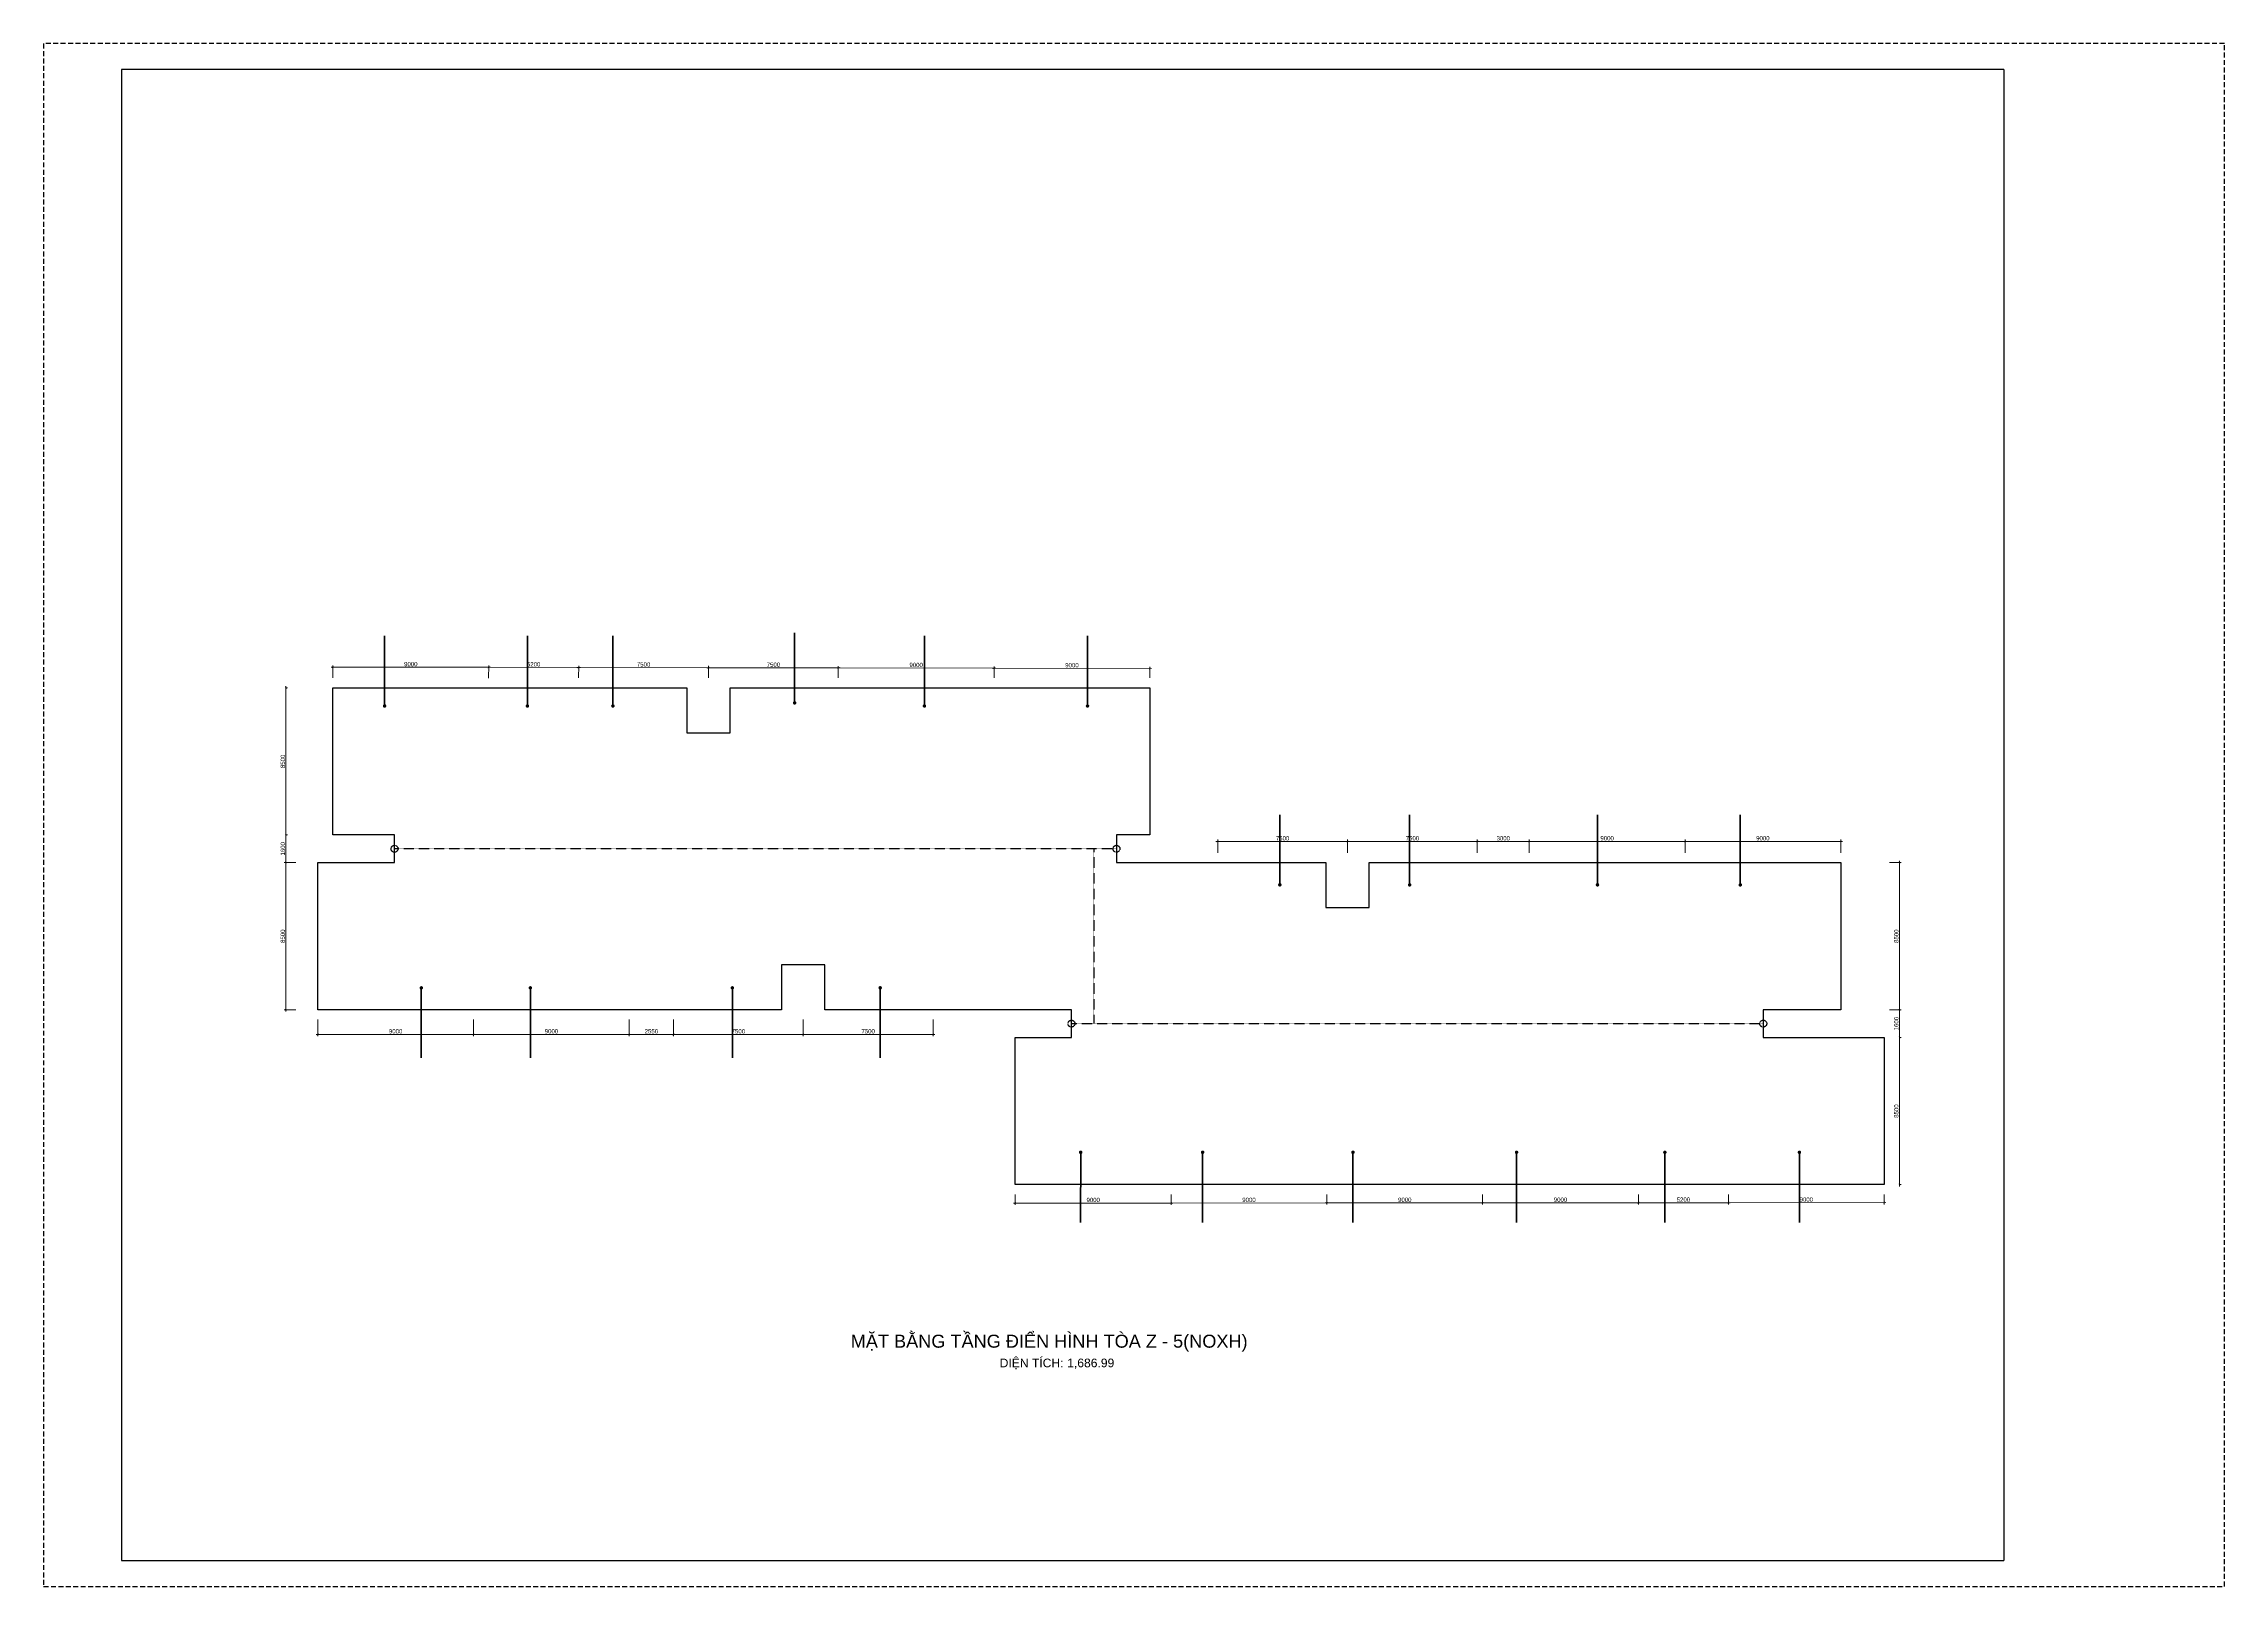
# Model space of a CAD drawing. Header units: millimetres. Extents: x 43 to 126043, y -89269 to -169.
import ezdxf
from ezdxf.enums import TextEntityAlignment as Align

# ---------------------------------------------------------------- set-up
doc = ezdxf.new("R2010")
doc.units = ezdxf.units.MM
doc.linetypes.add('HIDDEN', pattern=[9.525, 6.35, -3.175])
doc.layers.get('0').update_dxf_attribs({"color": 231})
doc.layers.get('DefPoints').update_dxf_attribs({"color": 191})
for name, color, linetype, lineweight in [('A-SHBD', 7, 'Continuous', 35), ('A-TEXT', 255, 'Continuous', 25), ('A-WALL-INT', 31, 'Continuous', 20)]:
    doc.layers.add(name, color=color, linetype=linetype, lineweight=lineweight)
doc.layers.add('MDI-BAO', color=1, linetype='Continuous')
doc.layers.add('MDI-HANHLANG', color=5, linetype='HIDDEN', plot=False)
doc.styles.add('250602-MB CO CAU CĂN HO X1-3A-1$0$style1', font='arial.ttf')
doc.styles.add('VTK_Arial', font='arial.ttf', dxfattribs={"width": 0.8})
doc.dimstyles.new('250602-MB CO CAU CĂN HO X1-3A-1$0$Dim_50', dxfattribs={"dimscale": 50, "dimtxt": 2, "dimasz": 1.5, "dimexe": 1, "dimexo": 0, "dimgap": 1, "dimtad": 1, "dimdec": 0, "dimlfac": -1, "dimzin": 12, "dimdsep": 46, "dimtxsty": '250602-MB CO CAU CĂN HO X1-3A-1$0$style1', "dimblk1": '250602-MB CO CAU CĂN HO X1-3A-1$0$_ARCHTICK', "dimblk2": '250602-MB CO CAU CĂN HO X1-3A-1$0$_ARCHTICK', "dimsah": 1, "dimcen": 1.5, "dimdle": 1.5, "dimclrd": 256, "dimclre": 256, "dimclrt": 2, "dimadec": 1, "dimazin": 3, "dimtm": 1e-09, "dimtfac": 0.416667, "dimtdec": 0, "dimtix": 1, "dimtmove": 2, "dimatfit": 3, "dimfxl": 7, "dimfxlon": 1, "dimtolj": 1, "dimtzin": 0, "dimlwd": -1, "dimlwe": -1, "dimarcsym": 1})
doc.dimstyles.new('A-2.5-DIM100', dxfattribs={"dimscale": 100, "dimtxt": 2.5, "dimasz": 1, "dimexe": 1, "dimexo": 0, "dimgap": 0.5, "dimtad": 1, "dimdec": 0, "dimzin": 12, "dimdsep": 46, "dimtxsty": 'VTK_Arial', "dimblk": 'ARCHTICK', "dimcen": 0, "dimdle": 1, "dimclrd": 256, "dimclre": 256, "dimclrt": 7, "dimadec": 1, "dimazin": 3, "dimtfac": 1, "dimtdec": 0, "dimtmove": 0, "dimatfit": 2, "dimfxl": 20, "dimtolj": 1, "dimtzin": 0, "dimlwd": -1, "dimlwe": -1, "dimarcsym": 0})

# ---------------------------------------------------------------- blocks, each defined once
blk = doc.blocks.new('VTK-A1_BoKhungTen')
at = {"layer": 'DefPoints', "linetype": 'HIDDEN', "ltscale": 0.3}
blk.add_lwpolyline([(0, -594), (840, -594), (840, 0), (0, 0)], close=True, dxfattribs=at)
at = {"layer": 'DefPoints'}
for points in [[(755, -10), (30, -10), (30, -584), (755, -584)], [(755, -10), (755, -584)]]:
    blk.add_lwpolyline(points, dxfattribs=at)
blk = doc.blocks.new('250602-MB CO CAU CĂN HO X1-3A-1$0$_ARCHTICK')
at = {"color": 0, "linetype": 'ByBlock', "const_width": 0.15}
blk.add_lwpolyline([(-0.5, -0.5), (0.5, 0.5)], dxfattribs=at)
blk = doc.blocks.new('_ArchTick')
at = {"color": 0, "linetype": 'ByBlock', "const_width": 0.15}
blk.add_lwpolyline([(-0.5, -0.5), (0.5, 0.5)], dxfattribs=at)
blk = doc.blocks.new('*D240')
at = {"layer": 'A-WALL-INT', "transparency": 16777216}
for p, q in [((16658, -36175), (25858, -36190)), ((16757, -36802), (16758, -36075)), ((25757, -36817), (25758, -36090))]:
    blk.add_line(p, q, dxfattribs=at)
at = {"layer": 'DefPoints', "color": 0, "transparency": 16777216}
for p in [(25758, -36190), (16757, -36802, 0), (25757, -36817, 0)]:
    blk.add_point(p, dxfattribs=at)
at = {"layer": 'A-WALL-INT', "transparency": 16777216, "xscale": 100, "yscale": 100, "zscale": 100}
for p, rotation in [((16758, -36175), 179.904507122564), ((25758, -36190), 359.904507122564)]:
    blk.add_blockref('_ArchTick', p, dxfattribs=dict(at, rotation=rotation))
at = {"layer": 'A-WALL-INT', "color": 7, "transparency": 16777216, "insert": (21258, -36005), "char_height": 250, "attachment_point": 5, "rotation": 359.90451, "style": 'VTK_Arial'}
blk.add_mtext('\\A1;9000', dxfattribs=at)
blk = doc.blocks.new('*D241')
at = {"layer": 'A-WALL-INT', "transparency": 16777216}
for p, q in [((25658, -36190), (31058, -36199)), ((25757, -36817), (25758, -36090)), ((30957, -36802), (30958, -36099))]:
    blk.add_line(p, q, dxfattribs=at)
at = {"layer": 'DefPoints', "color": 0, "transparency": 16777216}
for p in [(30958, -36199), (25757, -36817, 0), (30957, -36802, 0)]:
    blk.add_point(p, dxfattribs=at)
at = {"layer": 'A-WALL-INT', "transparency": 16777216, "xscale": 100, "yscale": 100, "zscale": 100}
for p, rotation in [((25758, -36190), 179.904507122564), ((30958, -36199), 359.904507122564)]:
    blk.add_blockref('_ArchTick', p, dxfattribs=dict(at, rotation=rotation))
at = {"layer": 'A-WALL-INT', "color": 7, "transparency": 16777216, "insert": (28358, -36017), "char_height": 250, "attachment_point": 5, "rotation": 359.90451, "style": 'VTK_Arial'}
blk.add_mtext('\\A1;5200', dxfattribs=at)
blk = doc.blocks.new('*D242')
at = {"layer": 'A-WALL-INT', "transparency": 16777216}
for p, q in [((30858, -36199), (38558, -36212)), ((30957, -36802), (30958, -36099)), ((38457, -36802), (38458, -36111))]:
    blk.add_line(p, q, dxfattribs=at)
at = {"layer": 'DefPoints', "color": 0, "transparency": 16777216}
for p in [(38458, -36211), (30957, -36802, 0), (38457, -36802, 0)]:
    blk.add_point(p, dxfattribs=at)
at = {"layer": 'A-WALL-INT', "transparency": 16777216, "xscale": 100, "yscale": 100, "zscale": 100}
for p, rotation in [((30958, -36199), 179.904507122564), ((38458, -36211), 359.904507122564)]:
    blk.add_blockref('_ArchTick', p, dxfattribs=dict(at, rotation=rotation))
at = {"layer": 'A-WALL-INT', "color": 7, "transparency": 16777216, "insert": (34708, -36027), "char_height": 250, "attachment_point": 5, "rotation": 359.90451, "style": 'VTK_Arial'}
blk.add_mtext('\\A1;7500', dxfattribs=at)
blk = doc.blocks.new('*D243')
at = {"layer": 'A-WALL-INT', "transparency": 16777216}
for p, q in [((38358, -36211), (46058, -36224)), ((38457, -36802), (38458, -36111)), ((45957, -36802), (45958, -36124))]:
    blk.add_line(p, q, dxfattribs=at)
at = {"layer": 'DefPoints', "color": 0, "transparency": 16777216}
for p in [(45958, -36224), (38457, -36802, 0), (45957, -36802, 0)]:
    blk.add_point(p, dxfattribs=at)
at = {"layer": 'A-WALL-INT', "transparency": 16777216, "xscale": 100, "yscale": 100, "zscale": 100}
for p, rotation in [((38458, -36211), 179.904507122564), ((45958, -36224), 359.904507122564)]:
    blk.add_blockref('_ArchTick', p, dxfattribs=dict(at, rotation=rotation))
at = {"layer": 'A-WALL-INT', "color": 7, "transparency": 16777216, "insert": (42208, -36040), "char_height": 250, "attachment_point": 5, "rotation": 359.90451, "style": 'VTK_Arial'}
blk.add_mtext('\\A1;7500', dxfattribs=at)
blk = doc.blocks.new('*D244')
at = {"layer": 'A-WALL-INT', "transparency": 16777216}
for p, q in [((45858, -36224), (55058, -36239)), ((45957, -36802), (45958, -36124)), ((54957, -36802), (54958, -36139))]:
    blk.add_line(p, q, dxfattribs=at)
at = {"layer": 'DefPoints', "color": 0, "transparency": 16777216}
for p in [(54958, -36239), (45957, -36802, 0), (54957, -36802, 0)]:
    blk.add_point(p, dxfattribs=at)
at = {"layer": 'A-WALL-INT', "transparency": 16777216, "xscale": 100, "yscale": 100, "zscale": 100}
for p, rotation in [((45958, -36224), 179.904507122564), ((54958, -36239), 359.904507122564)]:
    blk.add_blockref('_ArchTick', p, dxfattribs=dict(at, rotation=rotation))
at = {"layer": 'A-WALL-INT', "color": 7, "transparency": 16777216, "insert": (50458, -36054), "char_height": 250, "attachment_point": 5, "rotation": 359.90451, "style": 'VTK_Arial'}
blk.add_mtext('\\A1;9000', dxfattribs=at)
blk = doc.blocks.new('*D245')
at = {"layer": 'A-WALL-INT', "transparency": 16777216}
for p, q in [((54858, -36239), (64058, -36254)), ((54957, -36802), (54958, -36139)), ((63957, -36802), (63958, -36154))]:
    blk.add_line(p, q, dxfattribs=at)
at = {"layer": 'DefPoints', "color": 0, "transparency": 16777216}
for p in [(63958, -36254), (54957, -36802, 0), (63957, -36802, 0)]:
    blk.add_point(p, dxfattribs=at)
at = {"layer": 'A-WALL-INT', "transparency": 16777216, "xscale": 100, "yscale": 100, "zscale": 100}
for p, rotation in [((54958, -36239), 179.904507122564), ((63958, -36254), 359.904507122564)]:
    blk.add_blockref('_ArchTick', p, dxfattribs=dict(at, rotation=rotation))
at = {"layer": 'A-WALL-INT', "color": 7, "transparency": 16777216, "insert": (59458, -36069), "char_height": 250, "attachment_point": 5, "rotation": 359.90451, "style": 'VTK_Arial'}
blk.add_mtext('\\A1;9000', dxfattribs=at)
blk = doc.blocks.new('*D246')
at = {"layer": 'A-WALL-INT', "transparency": 16777216}
for p, q in [((67779, -46242), (75479, -46242)), ((67879, -46902), (67879, -46142)), ((75379, -46902), (75379, -46142))]:
    blk.add_line(p, q, dxfattribs=at)
at = {"layer": 'DefPoints', "color": 0, "transparency": 16777216}
for p in [(75379, -46242), (67879, -46902, 0), (75379, -46902, 0)]:
    blk.add_point(p, dxfattribs=at)
at = {"layer": 'A-WALL-INT', "transparency": 16777216, "xscale": 100, "yscale": 100, "zscale": 100, "rotation": 180}
blk.add_blockref('_ArchTick', (67879, -46242), dxfattribs=at)
at = {"layer": 'A-WALL-INT', "transparency": 16777216, "xscale": 100, "yscale": 100, "zscale": 100}
blk.add_blockref('_ArchTick', (75379, -46242), dxfattribs=at)
at = {"layer": 'A-WALL-INT', "color": 7, "transparency": 16777216, "insert": (71629, -46064), "char_height": 250, "attachment_point": 5, "style": 'VTK_Arial'}
blk.add_mtext('\\A1;7500', dxfattribs=at)
blk = doc.blocks.new('*D247')
at = {"layer": 'A-WALL-INT', "transparency": 16777216}
for p, q in [((75279, -46242), (82979, -46242)), ((75379, -46902), (75379, -46142)), ((82879, -46902), (82879, -46142))]:
    blk.add_line(p, q, dxfattribs=at)
at = {"layer": 'DefPoints', "color": 0, "transparency": 16777216}
for p in [(82879, -46242), (75379, -46902, 0), (82879, -46902, 0)]:
    blk.add_point(p, dxfattribs=at)
at = {"layer": 'A-WALL-INT', "transparency": 16777216, "xscale": 100, "yscale": 100, "zscale": 100, "rotation": 180}
blk.add_blockref('_ArchTick', (75379, -46242), dxfattribs=at)
at = {"layer": 'A-WALL-INT', "transparency": 16777216, "xscale": 100, "yscale": 100, "zscale": 100}
blk.add_blockref('_ArchTick', (82879, -46242), dxfattribs=at)
at = {"layer": 'A-WALL-INT', "color": 7, "transparency": 16777216, "insert": (79129, -46064), "char_height": 250, "attachment_point": 5, "style": 'VTK_Arial'}
blk.add_mtext('\\A1;7500', dxfattribs=at)
blk = doc.blocks.new('*D248')
at = {"layer": 'A-WALL-INT', "transparency": 16777216}
for p, q in [((82779, -46242), (85979, -46242)), ((82879, -46902), (82879, -46142)), ((85879, -46902), (85879, -46142))]:
    blk.add_line(p, q, dxfattribs=at)
at = {"layer": 'DefPoints', "color": 0, "transparency": 16777216}
for p in [(85879, -46242), (82879, -46902, 0), (85879, -46902, 0)]:
    blk.add_point(p, dxfattribs=at)
at = {"layer": 'A-WALL-INT', "transparency": 16777216, "xscale": 100, "yscale": 100, "zscale": 100, "rotation": 180}
blk.add_blockref('_ArchTick', (82879, -46242), dxfattribs=at)
at = {"layer": 'A-WALL-INT', "transparency": 16777216, "xscale": 100, "yscale": 100, "zscale": 100}
blk.add_blockref('_ArchTick', (85879, -46242), dxfattribs=at)
at = {"layer": 'A-WALL-INT', "color": 7, "transparency": 16777216, "insert": (84379, -46064), "char_height": 250, "attachment_point": 5, "style": 'VTK_Arial'}
blk.add_mtext('\\A1;3000', dxfattribs=at)
blk = doc.blocks.new('*D249')
at = {"layer": 'A-WALL-INT', "transparency": 16777216}
for p, q in [((85779, -46242), (94979, -46242)), ((85879, -46902), (85879, -46142)), ((94879, -46902), (94879, -46142))]:
    blk.add_line(p, q, dxfattribs=at)
at = {"layer": 'DefPoints', "color": 0, "transparency": 16777216}
for p in [(94879, -46242), (85879, -46902, 0), (94879, -46902, 0)]:
    blk.add_point(p, dxfattribs=at)
at = {"layer": 'A-WALL-INT', "transparency": 16777216, "xscale": 100, "yscale": 100, "zscale": 100, "rotation": 180}
blk.add_blockref('_ArchTick', (85879, -46242), dxfattribs=at)
at = {"layer": 'A-WALL-INT', "transparency": 16777216, "xscale": 100, "yscale": 100, "zscale": 100}
blk.add_blockref('_ArchTick', (94879, -46242), dxfattribs=at)
at = {"layer": 'A-WALL-INT', "color": 7, "transparency": 16777216, "insert": (90379, -46064), "char_height": 250, "attachment_point": 5, "style": 'VTK_Arial'}
blk.add_mtext('\\A1;9000', dxfattribs=at)
blk = doc.blocks.new('*D250')
at = {"layer": 'A-WALL-INT', "transparency": 16777216}
for p, q in [((94779, -46242), (103979, -46242)), ((94879, -46902), (94879, -46142)), ((103879, -46902), (103879, -46142))]:
    blk.add_line(p, q, dxfattribs=at)
at = {"layer": 'DefPoints', "color": 0, "transparency": 16777216}
for p in [(103879, -46242), (94879, -46902, 0), (103879, -46902, 0)]:
    blk.add_point(p, dxfattribs=at)
at = {"layer": 'A-WALL-INT', "transparency": 16777216, "xscale": 100, "yscale": 100, "zscale": 100, "rotation": 180}
blk.add_blockref('_ArchTick', (94879, -46242), dxfattribs=at)
at = {"layer": 'A-WALL-INT', "transparency": 16777216, "xscale": 100, "yscale": 100, "zscale": 100}
blk.add_blockref('_ArchTick', (103879, -46242), dxfattribs=at)
at = {"layer": 'A-WALL-INT', "color": 7, "transparency": 16777216, "insert": (99379, -46064), "char_height": 250, "attachment_point": 5, "style": 'VTK_Arial'}
blk.add_mtext('\\A1;9000', dxfattribs=at)
blk = doc.blocks.new('*D251')
at = {"layer": 'A-WALL-INT', "transparency": 16777216}
for p, q in [((106688, -47468), (107366, -47468)), ((107266, -47368), (107266, -56068)), ((106688, -55968), (107366, -55968))]:
    blk.add_line(p, q, dxfattribs=at)
at = {"layer": 'DefPoints', "color": 0, "transparency": 16777216}
for p in [(106688, -47468, 0), (106688, -55968, 0), (107266, -55968)]:
    blk.add_point(p, dxfattribs=at)
at = {"layer": 'A-WALL-INT', "transparency": 16777216, "xscale": 100, "yscale": 100, "zscale": 100}
for p, rotation in [((107266, -47468), 90), ((107266, -55968), 270)]:
    blk.add_blockref('_ArchTick', p, dxfattribs=dict(at, rotation=rotation))
at = {"layer": 'A-WALL-INT', "color": 7, "transparency": 16777216, "insert": (107088, -51718), "char_height": 250, "attachment_point": 5, "rotation": 90, "style": 'VTK_Arial'}
blk.add_mtext('\\A1;8500', dxfattribs=at)
blk = doc.blocks.new('*D252')
at = {"layer": 'A-WALL-INT', "transparency": 16777216}
for p, q in [((106688, -55968), (107366, -55968)), ((107266, -55868), (107266, -57668)), ((107266, -57568), (107366, -57568))]:
    blk.add_line(p, q, dxfattribs=at)
at = {"layer": 'DefPoints', "color": 0, "transparency": 16777216}
for p in [(106688, -55968, 0), (107266, -57568, 0), (107266, -57568)]:
    blk.add_point(p, dxfattribs=at)
at = {"layer": 'A-WALL-INT', "transparency": 16777216, "xscale": 100, "yscale": 100, "zscale": 100}
for p, rotation in [((107266, -55968), 90), ((107266, -57568), 270)]:
    blk.add_blockref('_ArchTick', p, dxfattribs=dict(at, rotation=rotation))
at = {"layer": 'A-WALL-INT', "color": 7, "transparency": 16777216, "insert": (107088, -56768), "char_height": 250, "attachment_point": 5, "rotation": 90, "style": 'VTK_Arial'}
blk.add_mtext('\\A1;1600', dxfattribs=at)
blk = doc.blocks.new('*D253')
at = {"layer": 'A-WALL-INT', "transparency": 16777216}
for p, q in [((107266, -57468), (107266, -66168)), ((107266, -57568), (107366, -57568)), ((107266, -66068), (107366, -66068))]:
    blk.add_line(p, q, dxfattribs=at)
at = {"layer": 'DefPoints', "color": 0, "transparency": 16777216}
for p in [(107266, -57568, 0), (107266, -66068, 0), (107266, -66068)]:
    blk.add_point(p, dxfattribs=at)
at = {"layer": 'A-WALL-INT', "transparency": 16777216, "xscale": 100, "yscale": 100, "zscale": 100}
for p, rotation in [((107266, -57568), 90), ((107266, -66068), 270)]:
    blk.add_blockref('_ArchTick', p, dxfattribs=dict(at, rotation=rotation))
at = {"layer": 'A-WALL-INT', "color": 7, "transparency": 16777216, "insert": (107088, -61818), "char_height": 250, "attachment_point": 5, "rotation": 90, "style": 'VTK_Arial'}
blk.add_mtext('\\A1;8500', dxfattribs=at)
blk = doc.blocks.new('*D254')
at = {"layer": 'A-WALL-INT', "transparency": 16777216}
for p, q in [((97387, -66635), (97387, -67210)), ((106387, -66630), (106387, -67205)), ((106487, -67105), (97287, -67110))]:
    blk.add_line(p, q, dxfattribs=at)
at = {"layer": 'DefPoints', "color": 0, "transparency": 16777216}
for p in [(97387, -66635, 0), (106387, -66630, 0), (97387, -67110)]:
    blk.add_point(p, dxfattribs=at)
at = {"layer": 'A-WALL-INT', "transparency": 16777216, "xscale": 100, "yscale": 100, "zscale": 100}
for p, rotation in [((97387, -67110), 180.0318309853435), ((106387, -67105), 0.03183098534361939)]:
    blk.add_blockref('_ArchTick', p, dxfattribs=dict(at, rotation=rotation))
at = {"layer": 'A-WALL-INT', "color": 7, "transparency": 16777216, "insert": (101887, -66930), "char_height": 250, "attachment_point": 5, "rotation": 0.03183, "style": 'VTK_Arial'}
blk.add_mtext('\\A1;9000', dxfattribs=at)
blk = doc.blocks.new('*D255')
at = {"layer": 'A-WALL-INT', "transparency": 16777216}
for p, q in [((92187, -66635), (92187, -67213)), ((97387, -66635), (97387, -67210)), ((97487, -67110), (92087, -67113))]:
    blk.add_line(p, q, dxfattribs=at)
at = {"layer": 'DefPoints', "color": 0, "transparency": 16777216}
for p in [(92187, -66635, 0), (97387, -66635, 0), (92187, -67113)]:
    blk.add_point(p, dxfattribs=at)
at = {"layer": 'A-WALL-INT', "transparency": 16777216, "xscale": 100, "yscale": 100, "zscale": 100}
for p, rotation in [((92187, -67113), 180.0318309853435), ((97387, -67110), 0.03183098534361939)]:
    blk.add_blockref('_ArchTick', p, dxfattribs=dict(at, rotation=rotation))
at = {"layer": 'A-WALL-INT', "color": 7, "transparency": 16777216, "insert": (94787, -66934), "char_height": 250, "attachment_point": 5, "rotation": 0.03183, "style": 'VTK_Arial'}
blk.add_mtext('\\A1;5200', dxfattribs=at)
blk = doc.blocks.new('*D256')
at = {"layer": 'A-WALL-INT', "transparency": 16777216}
for p, q in [((83187, -66635), (83187, -67218)), ((92187, -66635), (92187, -67213)), ((92287, -67113), (83087, -67118))]:
    blk.add_line(p, q, dxfattribs=at)
at = {"layer": 'DefPoints', "color": 0, "transparency": 16777216}
for p in [(83187, -66635, 0), (92187, -66635, 0), (83187, -67118)]:
    blk.add_point(p, dxfattribs=at)
at = {"layer": 'A-WALL-INT', "transparency": 16777216, "xscale": 100, "yscale": 100, "zscale": 100}
for p, rotation in [((83187, -67118), 180.0318309853435), ((92187, -67113), 0.03183098534361939)]:
    blk.add_blockref('_ArchTick', p, dxfattribs=dict(at, rotation=rotation))
at = {"layer": 'A-WALL-INT', "color": 7, "transparency": 16777216, "insert": (87687, -66938), "char_height": 250, "attachment_point": 5, "rotation": 0.03183, "style": 'VTK_Arial'}
blk.add_mtext('\\A1;9000', dxfattribs=at)
blk = doc.blocks.new('*D257')
at = {"layer": 'A-WALL-INT', "transparency": 16777216}
for p, q in [((74187, -66635), (74187, -67223)), ((83187, -66635), (83187, -67218)), ((83287, -67118), (74087, -67123))]:
    blk.add_line(p, q, dxfattribs=at)
at = {"layer": 'DefPoints', "color": 0, "transparency": 16777216}
for p in [(74187, -66635, 0), (83187, -66635, 0), (74187, -67123)]:
    blk.add_point(p, dxfattribs=at)
at = {"layer": 'A-WALL-INT', "transparency": 16777216, "xscale": 100, "yscale": 100, "zscale": 100}
for p, rotation in [((74187, -67123), 180.0318309853435), ((83187, -67118), 0.03183098534361939)]:
    blk.add_blockref('_ArchTick', p, dxfattribs=dict(at, rotation=rotation))
at = {"layer": 'A-WALL-INT', "color": 7, "transparency": 16777216, "insert": (78687, -66943), "char_height": 250, "attachment_point": 5, "rotation": 0.03183, "style": 'VTK_Arial'}
blk.add_mtext('\\A1;9000', dxfattribs=at)
blk = doc.blocks.new('*D258')
at = {"layer": 'A-WALL-INT', "transparency": 16777216}
for p, q in [((65187, -66635), (65187, -67228)), ((74187, -66635), (74187, -67223)), ((74287, -67123), (65087, -67128))]:
    blk.add_line(p, q, dxfattribs=at)
at = {"layer": 'DefPoints', "color": 0, "transparency": 16777216}
for p in [(65187, -66635, 0), (74187, -66635, 0), (65187, -67128)]:
    blk.add_point(p, dxfattribs=at)
at = {"layer": 'A-WALL-INT', "transparency": 16777216, "xscale": 100, "yscale": 100, "zscale": 100}
for p, rotation in [((65187, -67128), 180.0318309853435), ((74187, -67123), 0.03183098534361939)]:
    blk.add_blockref('_ArchTick', p, dxfattribs=dict(at, rotation=rotation))
at = {"layer": 'A-WALL-INT', "color": 7, "transparency": 16777216, "insert": (69687, -66948), "char_height": 250, "attachment_point": 5, "rotation": 0.03183, "style": 'VTK_Arial'}
blk.add_mtext('\\A1;9000', dxfattribs=at)
blk = doc.blocks.new('*D259')
at = {"layer": 'A-WALL-INT', "transparency": 16777216}
for p, q in [((56187, -66635), (56187, -67233)), ((65187, -66635), (65187, -67228)), ((65287, -67128), (56087, -67133))]:
    blk.add_line(p, q, dxfattribs=at)
at = {"layer": 'DefPoints', "color": 0, "transparency": 16777216}
for p in [(56187, -66635, 0), (65187, -66635, 0), (56187, -67133)]:
    blk.add_point(p, dxfattribs=at)
at = {"layer": 'A-WALL-INT', "transparency": 16777216, "xscale": 100, "yscale": 100, "zscale": 100}
for p, rotation in [((56187, -67133), 180.0318309853435), ((65187, -67128), 0.03183098534361939)]:
    blk.add_blockref('_ArchTick', p, dxfattribs=dict(at, rotation=rotation))
at = {"layer": 'A-WALL-INT', "color": 7, "transparency": 16777216, "insert": (60687, -66953), "char_height": 250, "attachment_point": 5, "rotation": 0.03183, "style": 'VTK_Arial'}
blk.add_mtext('\\A1;9000', dxfattribs=at)
blk = doc.blocks.new('*D260')
at = {"layer": 'A-WALL-INT', "transparency": 16777216}
for p, q in [((43934, -56535), (43934, -57490)), ((51434, -56535), (51434, -57490)), ((51534, -57390), (43834, -57390))]:
    blk.add_line(p, q, dxfattribs=at)
at = {"layer": 'DefPoints', "color": 0, "transparency": 16777216}
for p in [(43934, -56535, 0), (51434, -56535, 0), (43934, -57390)]:
    blk.add_point(p, dxfattribs=at)
at = {"layer": 'A-WALL-INT', "transparency": 16777216, "xscale": 100, "yscale": 100, "zscale": 100, "rotation": 180}
blk.add_blockref('_ArchTick', (43934, -57390), dxfattribs=at)
at = {"layer": 'A-WALL-INT', "transparency": 16777216, "xscale": 100, "yscale": 100, "zscale": 100}
blk.add_blockref('_ArchTick', (51434, -57390), dxfattribs=at)
at = {"layer": 'A-WALL-INT', "color": 7, "transparency": 16777216, "insert": (47684, -57212), "char_height": 250, "attachment_point": 5, "style": 'VTK_Arial'}
blk.add_mtext('\\A1;7500', dxfattribs=at)
blk = doc.blocks.new('*D261')
at = {"layer": 'A-WALL-INT', "transparency": 16777216}
for p, q in [((36434, -56535), (36434, -57490)), ((43934, -56535), (43934, -57490)), ((44034, -57390), (36334, -57390))]:
    blk.add_line(p, q, dxfattribs=at)
at = {"layer": 'DefPoints', "color": 0, "transparency": 16777216}
for p in [(36434, -56535, 0), (43934, -56535, 0), (36434, -57390)]:
    blk.add_point(p, dxfattribs=at)
at = {"layer": 'A-WALL-INT', "transparency": 16777216, "xscale": 100, "yscale": 100, "zscale": 100, "rotation": 180}
blk.add_blockref('_ArchTick', (36434, -57390), dxfattribs=at)
at = {"layer": 'A-WALL-INT', "transparency": 16777216, "xscale": 100, "yscale": 100, "zscale": 100}
blk.add_blockref('_ArchTick', (43934, -57390), dxfattribs=at)
at = {"layer": 'A-WALL-INT', "color": 7, "transparency": 16777216, "insert": (40184, -57212), "char_height": 250, "attachment_point": 5, "style": 'VTK_Arial'}
blk.add_mtext('\\A1;7500', dxfattribs=at)
blk = doc.blocks.new('*D262')
at = {"layer": 'A-WALL-INT', "transparency": 16777216}
for p, q in [((33884, -56535), (33884, -57490)), ((36434, -56535), (36434, -57490)), ((36534, -57390), (33784, -57390))]:
    blk.add_line(p, q, dxfattribs=at)
at = {"layer": 'DefPoints', "color": 0, "transparency": 16777216}
for p in [(33884, -56535, 0), (36434, -56535, 0), (33884, -57390)]:
    blk.add_point(p, dxfattribs=at)
at = {"layer": 'A-WALL-INT', "transparency": 16777216, "xscale": 100, "yscale": 100, "zscale": 100, "rotation": 180}
blk.add_blockref('_ArchTick', (33884, -57390), dxfattribs=at)
at = {"layer": 'A-WALL-INT', "transparency": 16777216, "xscale": 100, "yscale": 100, "zscale": 100}
blk.add_blockref('_ArchTick', (36434, -57390), dxfattribs=at)
at = {"layer": 'A-WALL-INT', "color": 7, "transparency": 16777216, "insert": (35159, -57212), "char_height": 250, "attachment_point": 5, "style": 'VTK_Arial'}
blk.add_mtext('\\A1;2550', dxfattribs=at)
blk = doc.blocks.new('*D263')
at = {"layer": 'A-WALL-INT', "transparency": 16777216}
for p, q in [((24884, -56535), (24884, -57490)), ((33884, -56535), (33884, -57490)), ((33984, -57390), (24784, -57390))]:
    blk.add_line(p, q, dxfattribs=at)
at = {"layer": 'DefPoints', "color": 0, "transparency": 16777216}
for p in [(24884, -56535, 0), (33884, -56535, 0), (24884, -57390)]:
    blk.add_point(p, dxfattribs=at)
at = {"layer": 'A-WALL-INT', "transparency": 16777216, "xscale": 100, "yscale": 100, "zscale": 100, "rotation": 180}
blk.add_blockref('_ArchTick', (24884, -57390), dxfattribs=at)
at = {"layer": 'A-WALL-INT', "transparency": 16777216, "xscale": 100, "yscale": 100, "zscale": 100}
blk.add_blockref('_ArchTick', (33884, -57390), dxfattribs=at)
at = {"layer": 'A-WALL-INT', "color": 7, "transparency": 16777216, "insert": (29384, -57212), "char_height": 250, "attachment_point": 5, "style": 'VTK_Arial'}
blk.add_mtext('\\A1;9000', dxfattribs=at)
blk = doc.blocks.new('*D264')
at = {"layer": 'A-WALL-INT', "transparency": 16777216}
for p, q in [((15884, -56535), (15884, -57490)), ((24884, -56535), (24884, -57490)), ((24984, -57390), (15784, -57390))]:
    blk.add_line(p, q, dxfattribs=at)
at = {"layer": 'DefPoints', "color": 0, "transparency": 16777216}
for p in [(15884, -56535, 0), (24884, -56535, 0), (15884, -57390)]:
    blk.add_point(p, dxfattribs=at)
at = {"layer": 'A-WALL-INT', "transparency": 16777216, "xscale": 100, "yscale": 100, "zscale": 100, "rotation": 180}
blk.add_blockref('_ArchTick', (15884, -57390), dxfattribs=at)
at = {"layer": 'A-WALL-INT', "transparency": 16777216, "xscale": 100, "yscale": 100, "zscale": 100}
blk.add_blockref('_ArchTick', (24884, -57390), dxfattribs=at)
at = {"layer": 'A-WALL-INT', "color": 7, "transparency": 16777216, "insert": (20384, -57212), "char_height": 250, "attachment_point": 5, "style": 'VTK_Arial'}
blk.add_mtext('\\A1;9000', dxfattribs=at)
blk = doc.blocks.new('*D265')
at = {"layer": 'A-WALL-INT', "transparency": 16777216}
for p, q in [((14614, -47469), (13943, -47469)), ((14043, -56069), (14043, -47369)), ((14614, -55969), (13943, -55969))]:
    blk.add_line(p, q, dxfattribs=at)
at = {"layer": 'DefPoints', "color": 0, "transparency": 16777216}
for p in [(14043, -47469), (14614, -47469, 0), (14614, -55969, 0)]:
    blk.add_point(p, dxfattribs=at)
at = {"layer": 'A-WALL-INT', "transparency": 16777216, "xscale": 100, "yscale": 100, "zscale": 100}
for p, rotation in [((14043, -47469), 90), ((14043, -55969), 270)]:
    blk.add_blockref('_ArchTick', p, dxfattribs=dict(at, rotation=rotation))
at = {"layer": 'A-WALL-INT', "color": 7, "transparency": 16777216, "insert": (13865, -51719), "char_height": 250, "attachment_point": 5, "rotation": 90, "style": 'VTK_Arial'}
blk.add_mtext('\\A1;8500', dxfattribs=at)
blk = doc.blocks.new('*D266')
at = {"layer": 'A-WALL-INT', "transparency": 16777216}
for p, q in [((14043, -47569), (14043, -45769)), ((14043, -45869), (14143, -45869)), ((14614, -47469), (13943, -47469))]:
    blk.add_line(p, q, dxfattribs=at)
at = {"layer": 'DefPoints', "color": 0, "transparency": 16777216}
for p in [(14043, -45869, 0), (14043, -45869), (14614, -47469, 0)]:
    blk.add_point(p, dxfattribs=at)
at = {"layer": 'A-WALL-INT', "transparency": 16777216, "xscale": 100, "yscale": 100, "zscale": 100}
for p, rotation in [((14043, -45869), 90), ((14043, -47469), 270)]:
    blk.add_blockref('_ArchTick', p, dxfattribs=dict(at, rotation=rotation))
at = {"layer": 'A-WALL-INT', "color": 7, "transparency": 16777216, "insert": (13865, -46669), "char_height": 250, "attachment_point": 5, "rotation": 90, "style": 'VTK_Arial'}
blk.add_mtext('\\A1;1600', dxfattribs=at)
blk = doc.blocks.new('*D267')
at = {"layer": 'A-WALL-INT', "transparency": 16777216}
for p, q in [((14043, -45969), (14043, -37269)), ((14043, -37369), (14143, -37369)), ((14043, -45869), (14143, -45869))]:
    blk.add_line(p, q, dxfattribs=at)
at = {"layer": 'DefPoints', "color": 0, "transparency": 16777216}
for p in [(14043, -37369, 0), (14043, -37369), (14043, -45869, 0)]:
    blk.add_point(p, dxfattribs=at)
at = {"layer": 'A-WALL-INT', "transparency": 16777216, "xscale": 100, "yscale": 100, "zscale": 100}
for p, rotation in [((14043, -37369), 90), ((14043, -45869), 270)]:
    blk.add_blockref('_ArchTick', p, dxfattribs=dict(at, rotation=rotation))
at = {"layer": 'A-WALL-INT', "color": 7, "transparency": 16777216, "insert": (13865, -41619), "char_height": 250, "attachment_point": 5, "rotation": 90, "style": 'VTK_Arial'}
blk.add_mtext('\\A1;8500', dxfattribs=at)

msp = doc.modelspace()

# ---------------------------------------------------------------- linework, layer by layer
at = {"layer": 'MDI-BAO', "elevation": 0}
msp.add_lwpolyline([(16756.9, -37368.5), (37206.9, -37368.5), (37206.9, -39968.2), (39706.9, -39968.2), (39706.9, -37368.5), (63956.9, -37373.5), (63956.9, -45873.5), (62029.3, -45868.5), (62029.3, -47468.5), (74129.3, -47468.5), (74129.3, -50067.9), (76629.3, -50067.9), (76629.3, -47468.5), (103879.3, -47468.5), (103879.3, -55968.5), (99401.9, -55968.5), (99401.9, -57568.5), (106386.8, -57568.5), (106386.8, -66068.5), (56186.9, -66068.5), (56186.9, -57568.5), (59429.3, -57568.5), (59429.3, -55968.5), (45184.3, -55968.5), (45185.2, -53369), (42684.3, -53369), (42684.3, -55968.5), (15884.3, -55968.5), (15884.3, -47468.5), (20319.3, -47468.5), (20319.3, -45868.5), (16756.9, -45868.5)], close=True, dxfattribs=at)
at = {"layer": 'MDI-HANHLANG'}
for p, q in [((62029.3, -46668.5), (20319.3, -46668.5)), ((60729.3, -46668.5), (60729.3, -56768.5)), ((59429.3, -56768.5, 0), (99401.9, -56768.5, 0))]:
    msp.add_line(p, q, dxfattribs=at)
for centre in [(20319.3, -46668.5), (62029.3, -46668.5), (59429.3, -56768.5, 0), (99401.9, -56768.5, 0)]:
    msp.add_circle(centre, 200, dxfattribs=at)

# ---------------------------------------------------------------- block references
at = {"layer": 'DefPoints', "xscale": 150, "yscale": 150, "zscale": 150}
msp.add_blockref('VTK-A1_BoKhungTen', (43.4, -168.9), dxfattribs=at)

# ---------------------------------------------------------------- texts
at = {"layer": 'A-TEXT', "style": 'VTK_Arial'}
msp.add_text('MẶT BẰNG TẦNG ĐIỂN HÌNH TÒA Z - 5(NOXH)', height=750, dxfattribs=at).set_placement((58141.5, -75483.9), align=Align.CENTER)
for s, p in [('DIỆN TÍCH:', (55283.9, -76615)), ('1,686.99', (59185.3, -76615))]:
    msp.add_text(s, height=500, dxfattribs=at).set_placement(p)

# ---------------------------------------------------------------- dimensions: what is measured, and where the dimension line sits
at = {"layer": 'A-WALL-INT'}
for p1, p2, distance, picture, middle in [((16756.9, -36802, 0), (25756.9, -36817, 0), 626.8, '*D240', (21258.2, -36005)), ((67879.3, -46901.9, 0), (75379.3, -46901.9, 0), 660.1, '*D246', (71629.3, -46064.2)), ((14614.4, -55968.5, 0), (14614.4, -47468.5, 0), 571.5, '*D265', (13865.3, -51718.5)), ((106687.6, -47468.5, 0), (106687.6, -55968.5, 0), 578.4, '*D251', (107088.4, -51718.5)), ((106386.9, -66630, 0), (97386.9, -66635, 0), 475.1, '*D254', (101887, -66930, 0))]:
    dim = msp.add_aligned_dim(p1=p1, p2=p2, distance=distance, dimstyle='A-2.5-DIM100', override={"dimpost": '\\X'}, dxfattribs=at)
    dim.commit()
    dim.dimension.update_dxf_attribs({"geometry": picture, "text_midpoint": middle})
for base, p1, p2, angle, picture, middle in [((30957.9, -36198.9), (25756.9, -36817, 0), (30956.9, -36802, 0), 179.904507, '*D241', (28358.2, -36016.9)), ((38457.8, -36211.4), (30956.9, -36802, 0), (38456.9, -36802, 0), 179.904507, '*D242', (34708.2, -36027.5)), ((45957.8, -36223.9), (38456.9, -36802, 0), (45956.9, -36802, 0), 179.904507, '*D243', (42208.1, -36040)), ((54957.8, -36238.9), (45956.9, -36802, 0), (54956.9, -36802, 0), 179.904507, '*D244', (50458.1, -36053.7)), ((63957.8, -36253.9), (54956.9, -36802, 0), (63956.9, -36802, 0), 179.904507, '*D245', (59458.1, -36068.7)), ((14042.9, -37368.5), (14042.9, -45868.5, 0), (14042.9, -37368.5, 0), 270, '*D267', (13865.3, -41618.5)), ((14042.9, -45868.5), (14614.4, -47468.5, 0), (14042.9, -45868.5, 0), 270, '*D266', (13865.3, -46668.5)), ((82879.3, -46241.8), (75379.3, -46901.9, 0), (82879.3, -46901.9, 0), 180, '*D247', (79129.3, -46064.2)), ((85879.3, -46241.8), (82879.3, -46901.9, 0), (85879.3, -46901.9, 0), 180, '*D248', (84379.3, -46064.1)), ((94879.3, -46241.8), (85879.3, -46901.9, 0), (94879.3, -46901.9, 0), 180, '*D249', (90379.3, -46064.2)), ((103879.3, -46241.8), (94879.3, -46901.9, 0), (103879.3, -46901.9, 0), 180, '*D250', (99379.3, -46064.2)), ((107266, -57568.5), (106687.6, -55968.5, 0), (107266, -57568.5, 0), 90, '*D252', (107088.4, -56768.5)), ((107266, -66068.5), (107266, -57568.5, 0), (107266, -66068.5, 0), 90, '*D253', (107088.4, -61818.5)), ((56187.1, -67133.1, 0), (65186.9, -66635, 0), (56186.9, -66635, 0), 0.031831, '*D259', (60687, -66952.9, 0)), ((65187.1, -67128.1, 0), (74186.9, -66635, 0), (65186.9, -66635, 0), 0.031831, '*D258', (69687, -66947.9, 0)), ((74187.1, -67123.1, 0), (83186.9, -66635, 0), (74186.9, -66635, 0), 0.031831, '*D257', (78687, -66942.9, 0)), ((83187.1, -67118.1, 0), (92186.9, -66635, 0), (83186.9, -66635, 0), 0.031831, '*D256', (87687, -66937.9, 0)), ((92187.1, -67113.1, 0), (97386.9, -66635, 0), (92186.9, -66635, 0), 0.031831, '*D255', (94787, -66934, 0))]:
    dim = msp.add_linear_dim(base=base, p1=p1, p2=p2, angle=angle, dimstyle='A-2.5-DIM100', override={"dimpost": '\\X', "dimtmove": 1}, dxfattribs=at)
    dim.commit()
    dim.dimension.update_dxf_attribs({"geometry": picture, "text_midpoint": middle})
for base, p1, p2, override, picture, middle in [((15884.3, -57389.5), (24884.3, -56535, 0), (15884.3, -56535, 0), {"dimpost": '\\X', "dimtmove": 1}, '*D264', (20384.3, -57211.9)), ((24884.3, -57389.5), (33884.3, -56535, 0), (24884.3, -56535, 0), {"dimpost": '\\X', "dimtmove": 1}, '*D263', (29384.3, -57211.9)), ((33884.3, -57389.5), (36434.3, -56535, 0), (33884.3, -56535, 0), {"dimpost": '\\X', "dimtmove": 1}, '*D262', (35159.3, -57211.9)), ((36434.3, -57389.5), (43934.3, -56535, 0), (36434.3, -56535, 0), {"dimpost": '\\X', "dimtmove": 1}, '*D261', (40184.3, -57211.9)), ((43934.3, -57389.5), (51434.3, -56535, 0), (43934.3, -56535, 0), {"dimpost": '\\X'}, '*D260', (47684.3, -57211.9))]:
    dim = msp.add_linear_dim(base=base, p1=p1, p2=p2, dimstyle='A-2.5-DIM100', override=override, dxfattribs=at)
    dim.commit()
    dim.dimension.update_dxf_attribs({"geometry": picture, "text_midpoint": middle})

# ---------------------------------------------------------------- leaders
at = {"layer": 'A-SHBD'}
for points in [[(19746.2, -38422.3, 0), (19745.9, -34375, 0)], [(27996.2, -38422.3, 0), (27995.9, -34375, 0)], [(32934.7, -38422.3, 0), (32934.4, -34375, 0)], [(43435.2, -38244.7), (43434.9, -34197.3)], [(50935.2, -38422.3), (50934.9, -34375)], [(60357, -38422.3), (60356.7, -34375)], [(71470.3, -48755.1), (71470, -44707.8)], [(78970.3, -48755.1), (78970, -44707.8)], [(89822, -48755.1), (89821.7, -44707.8)], [(98072, -48755.1), (98071.7, -44707.8)], [(21863.8, -54701.7), (21863.5, -58749)], [(28165.2, -54701.7), (28164.9, -58749)], [(39836.6, -54701.7), (39836.3, -58749)], [(48380.6, -54701.7), (48380.3, -58749)], [(59962, -64200.4, 0), (59961.7, -68247.7, 0)], [(67009.7, -64200.4, 0), (67009.4, -68247.7, 0)], [(75695.4, -64200.4, 0), (75695.1, -68247.7, 0)], [(85147.6, -64200.4, 0), (85147.3, -68247.7, 0)], [(93715.3, -64200.4, 0), (93715, -68247.7, 0)], [(101488.9, -64200.4, 0), (101488.6, -68247.7, 0)]]:
    msp.add_leader(points, dimstyle='250602-MB CO CAU CĂN HO X1-3A-1$0$Dim_50', override={"dimasz": 4, "dimtad": 0, "dimldrblk": 'Dot', "dimtfill": 1}, dxfattribs=at)

doc.saveas('drawing.dxf')
